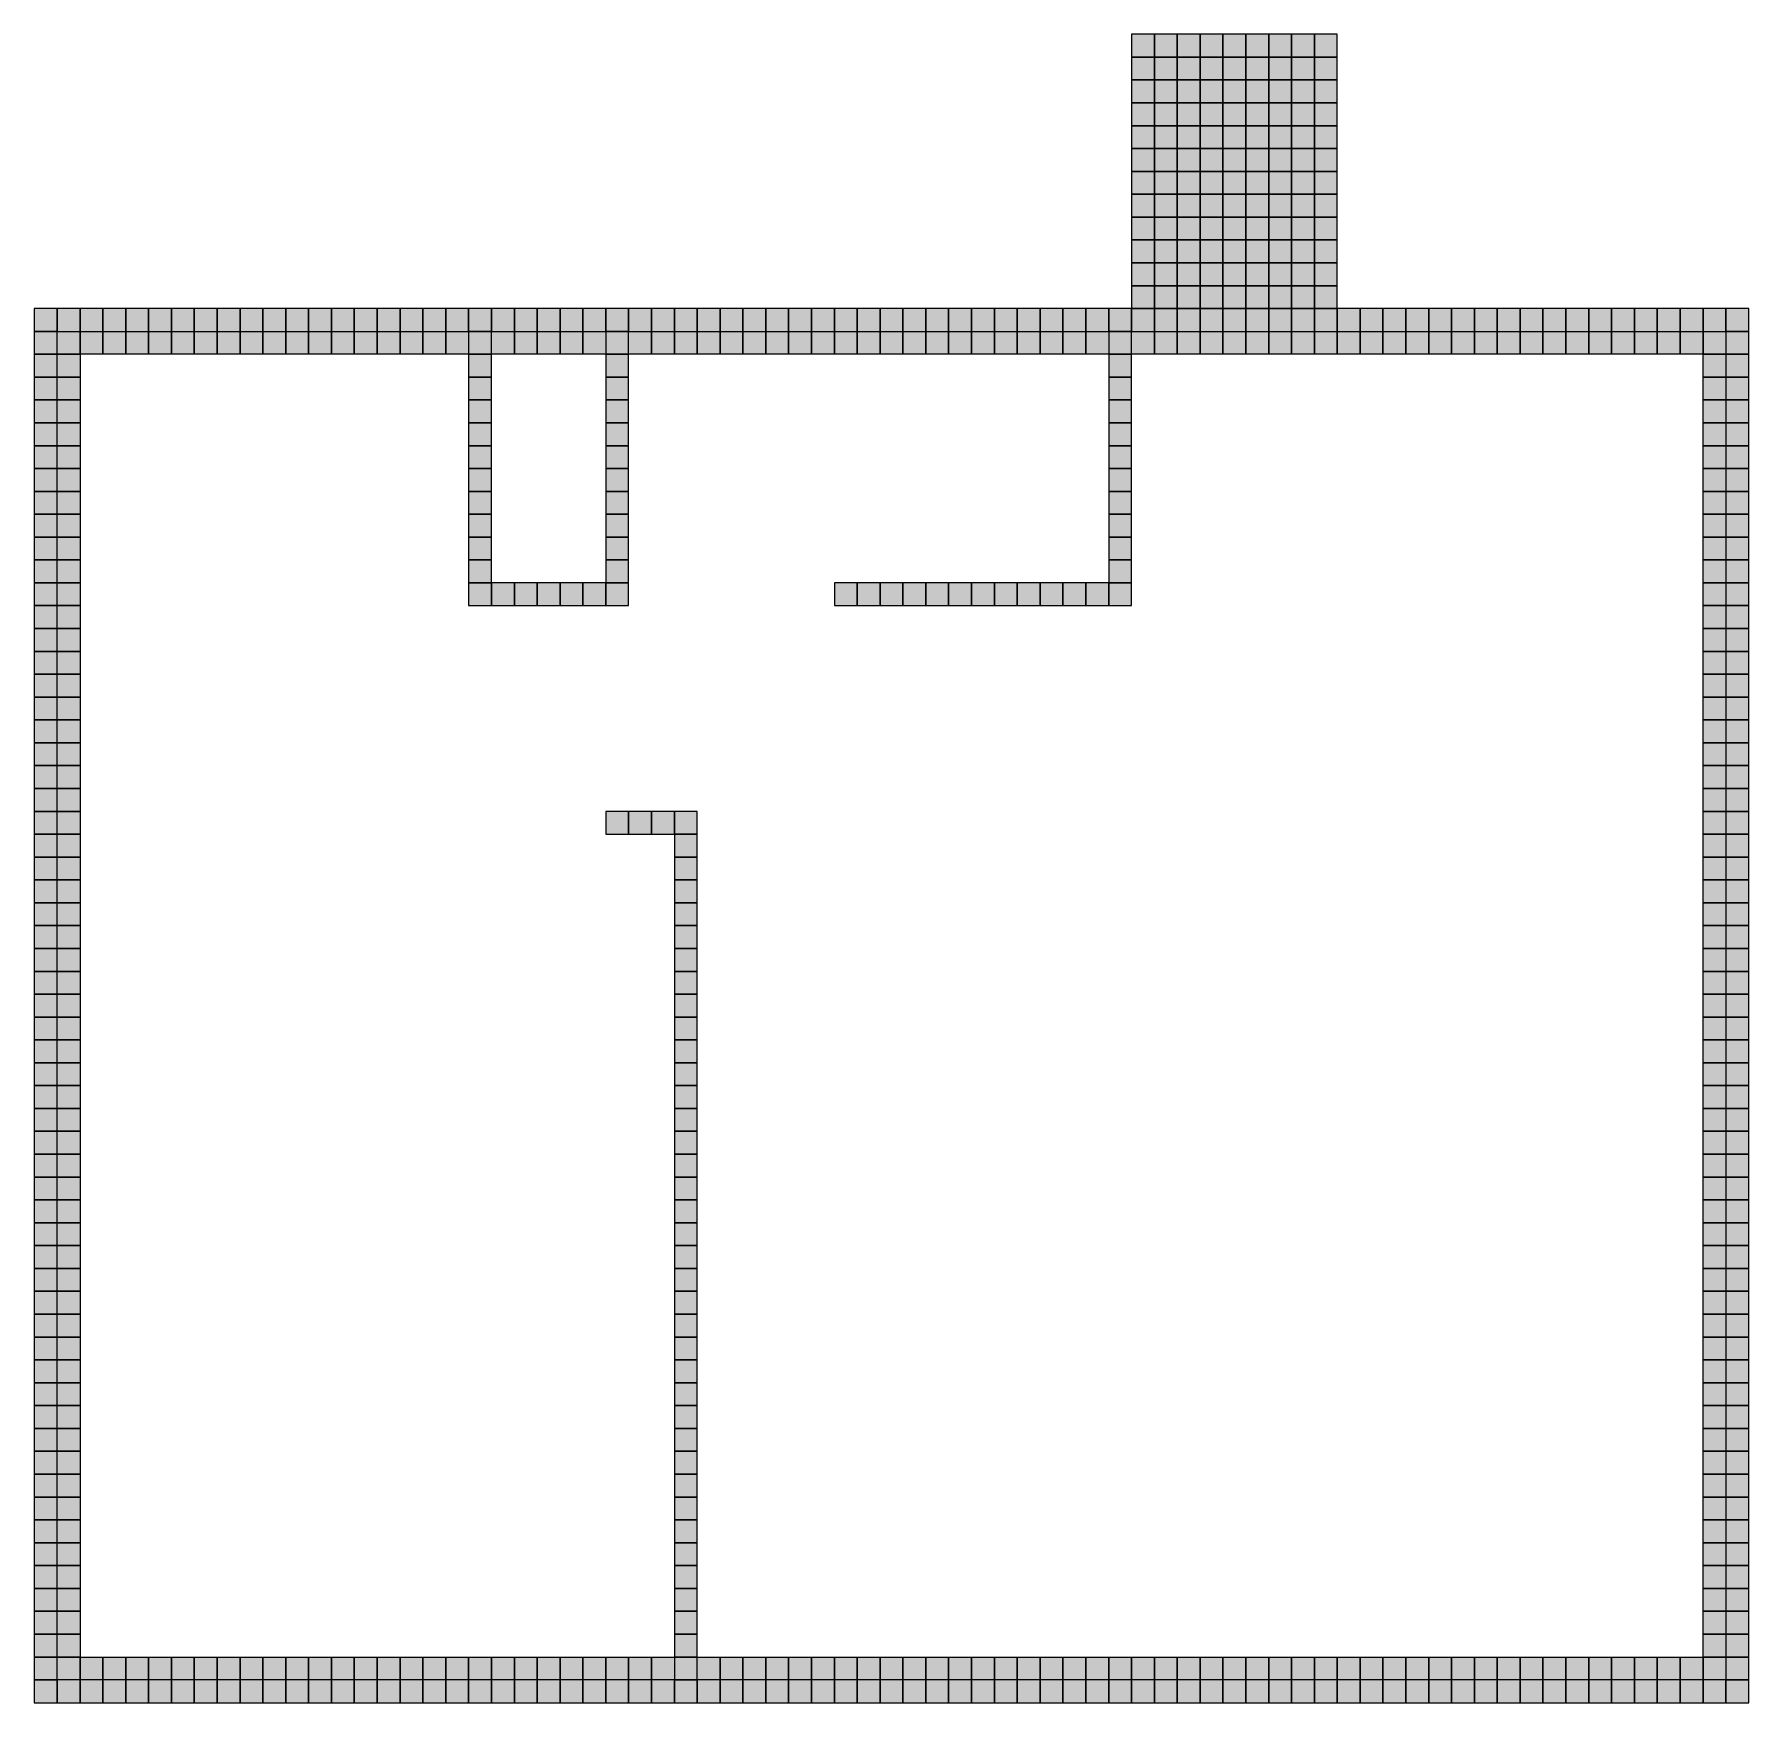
# Model space of a CAD drawing. Header units: inches. Extents: x -0.08 to 7.42, y 0.12 to 7.42.
import ezdxf

# ---------------------------------------------------------------- set-up
doc = ezdxf.new("R2010")
doc.units = ezdxf.units.IN
doc.header["$MEASUREMENT"] = 0
doc.layers.add('GRILLA PIXEL', color=7, linetype='Continuous')

# ---------------------------------------------------------------- blocks, each defined once
blk = doc.blocks.new('0-255-255-31-Muro alto')
at = {"layer": 'GRILLA PIXEL', "true_color": 0xffff1f}
h = blk.add_hatch(color=2, dxfattribs=at)
h.dxf.hatch_style = 1
h.paths.add_polyline_path([(0, 0), (-0.1, 0), (-0.1, -0.1), (0, -0.1)])
blk.add_lwpolyline([(-0.1, 0), (-0.1, -0.1), (0, -0.1), (0, 0)], close=True)
blk = doc.blocks.new('0-255-0-0-Muro dormitorio principal')
h = blk.add_hatch(color=1)
h.dxf.hatch_style = 1
h.paths.add_polyline_path([(0, 0), (-0.1, 0), (-0.1, -0.1), (0, -0.1)])
blk.add_lwpolyline([(-0.1, 0), (-0.1, -0.1), (0, -0.1), (0, 0)], close=True)
blk = doc.blocks.new('0-203-204-205-Ventana principal')
at = {"layer": 'GRILLA PIXEL', "true_color": 0xcbcccd}
h = blk.add_hatch(color=254, dxfattribs=at)
h.dxf.hatch_style = 1
h.paths.add_polyline_path([(0, 0), (-0.1, 0), (-0.1, -0.1), (0, -0.1)])
blk.add_lwpolyline([(-0.1, 0), (-0.1, -0.1), (0, -0.1), (0, 0)], close=True)
blk = doc.blocks.new('0-5-68-255-Muro inicio conexion')
at = {"layer": 'GRILLA PIXEL', "true_color": 0x0544ff}
h = blk.add_hatch(color=160, dxfattribs=at)
h.dxf.hatch_style = 1
h.paths.add_polyline_path([(0, 0), (-0.1, 0), (-0.1, -0.1), (0, -0.1)])
blk.add_lwpolyline([(-0.1, 0), (-0.1, -0.1), (0, -0.1), (0, 0)], close=True)
blk = doc.blocks.new('0-63-149-253-Muro fichas extremo')
at = {"layer": 'GRILLA PIXEL', "true_color": 0x3f95fd}
h = blk.add_hatch(color=153, dxfattribs=at)
h.dxf.hatch_style = 1
h.paths.add_polyline_path([(0, 0), (-0.1, 0), (-0.1, -0.1), (0, -0.1)])
blk.add_lwpolyline([(-0.1, 0), (-0.1, -0.1), (0, -0.1), (0, 0)], close=True)
blk = doc.blocks.new('1-125-217-63-auxiliar  ingresos')
at = {"layer": 'GRILLA PIXEL', "true_color": 0x7dd93f}
h = blk.add_hatch(color=83, dxfattribs=at)
h.dxf.hatch_style = 1
h.paths.add_polyline_path([(0, 0), (-0.1, 0), (-0.1, -0.1), (0, -0.1)])
blk.add_lwpolyline([(-0.1, 0), (-0.1, -0.1), (0, -0.1), (0, 0)], close=True)
blk = doc.blocks.new('0-255-31-255-Puerta ingreso')
at = {"layer": 'GRILLA PIXEL', "true_color": 0xff1fff}
h = blk.add_hatch(color=6, dxfattribs=at)
h.dxf.hatch_style = 1
h.paths.add_polyline_path([(0, 0), (-0.1, 0), (-0.1, -0.1), (0, -0.1)])
blk.add_lwpolyline([(-0.1, 0), (-0.1, -0.1), (0, -0.1), (0, 0)], close=True)
blk = doc.blocks.new('0-41-168-149-Muro sanitario')
at = {"layer": 'GRILLA PIXEL', "true_color": 0x29a895}
h = blk.add_hatch(color=135, dxfattribs=at)
h.dxf.hatch_style = 1
h.paths.add_polyline_path([(0, 0), (-0.1, 0), (-0.1, -0.1), (0, -0.1)])
blk.add_lwpolyline([(-0.1, 0), (-0.1, -0.1), (0, -0.1), (0, 0)], close=True)
blk = doc.blocks.new('0-0-28-112-Muro auxiliar fichas esquinas')
at = {"layer": 'GRILLA PIXEL', "true_color": 0x001c70}
h = blk.add_hatch(color=166, dxfattribs=at)
h.dxf.hatch_style = 1
h.paths.add_polyline_path([(0, 0), (-0.1, 0), (-0.1, -0.1), (0, -0.1)])
blk.add_lwpolyline([(-0.1, 0), (-0.1, -0.1), (0, -0.1), (0, 0)], close=True)
blk = doc.blocks.new('1-99-100-102-auxiliar lado interno')
at = {"lineweight": 70, "true_color": 0x636466}
h = blk.add_hatch(color=251, dxfattribs=at)
h.dxf.hatch_style = 1
h.paths.add_polyline_path([(-0.1, -0.1), (-0.1, 0), (0, 0), (0, -0.1)])
blk.add_lwpolyline([(0, 0), (0, -0.1), (-0.1, -0.1), (-0.1, 0)], close=True)
blk = doc.blocks.new('pixel extremo ventana')
h = blk.add_hatch(color=136)
h.dxf.hatch_style = 1
h.paths.add_polyline_path([(0, 0), (-0.1, 0), (-0.1, -0.1), (0, -0.1)])
blk.add_lwpolyline([(-0.1, 0), (-0.1, -0.1), (0, -0.1), (0, 0)], close=True)

msp = doc.modelspace()

# ---------------------------------------------------------------- block references
for name, p in [('1-125-217-63-auxiliar  ingresos', (4.8189, 7.4216)), ('1-125-217-63-auxiliar  ingresos', (4.9189, 7.4216)), ('1-125-217-63-auxiliar  ingresos', (5.0189, 7.4216)), ('1-125-217-63-auxiliar  ingresos', (5.1189, 7.4216)), ('1-125-217-63-auxiliar  ingresos', (5.2189, 7.4216)), ('1-125-217-63-auxiliar  ingresos', (5.3189, 7.4216)), ('1-125-217-63-auxiliar  ingresos', (5.4189, 7.4216)), ('1-125-217-63-auxiliar  ingresos', (5.5189, 7.4216)), ('1-125-217-63-auxiliar  ingresos', (5.6189, 7.4216)), ('1-125-217-63-auxiliar  ingresos', (4.8189, 7.3216)), ('1-125-217-63-auxiliar  ingresos', (4.9189, 7.3216)), ('1-125-217-63-auxiliar  ingresos', (5.0189, 7.3216)), ('1-125-217-63-auxiliar  ingresos', (5.1189, 7.3216)), ('1-125-217-63-auxiliar  ingresos', (5.2189, 7.3216)), ('1-125-217-63-auxiliar  ingresos', (5.3189, 7.3216)), ('1-125-217-63-auxiliar  ingresos', (5.4189, 7.3216)), ('1-125-217-63-auxiliar  ingresos', (5.5189, 7.3216)), ('1-125-217-63-auxiliar  ingresos', (5.6189, 7.3216)), ('1-125-217-63-auxiliar  ingresos', (4.8189, 7.2216)), ('1-125-217-63-auxiliar  ingresos', (4.9189, 7.2216)), ('1-125-217-63-auxiliar  ingresos', (5.0189, 7.2216)), ('1-125-217-63-auxiliar  ingresos', (5.1189, 7.2216)), ('1-125-217-63-auxiliar  ingresos', (5.2189, 7.2216)), ('1-125-217-63-auxiliar  ingresos', (5.3189, 7.2216)), ('1-125-217-63-auxiliar  ingresos', (5.4189, 7.2216)), ('1-125-217-63-auxiliar  ingresos', (5.5189, 7.2216)), ('1-125-217-63-auxiliar  ingresos', (5.6189, 7.2216)), ('1-125-217-63-auxiliar  ingresos', (4.8189, 7.1216)), ('1-125-217-63-auxiliar  ingresos', (4.9189, 7.1216)), ('1-125-217-63-auxiliar  ingresos', (5.0189, 7.1216)), ('1-125-217-63-auxiliar  ingresos', (5.1189, 7.1216)), ('1-125-217-63-auxiliar  ingresos', (5.2189, 7.1216)), ('1-125-217-63-auxiliar  ingresos', (5.3189, 7.1216)), ('1-125-217-63-auxiliar  ingresos', (5.4189, 7.1216)), ('1-125-217-63-auxiliar  ingresos', (5.5189, 7.1216)), ('1-125-217-63-auxiliar  ingresos', (5.6189, 7.1216)), ('1-125-217-63-auxiliar  ingresos', (4.8189, 7.0216)), ('1-125-217-63-auxiliar  ingresos', (4.9189, 7.0216)), ('1-125-217-63-auxiliar  ingresos', (5.0189, 7.0216)), ('1-125-217-63-auxiliar  ingresos', (5.1189, 7.0216)), ('1-125-217-63-auxiliar  ingresos', (5.2189, 7.0216)), ('1-125-217-63-auxiliar  ingresos', (5.3189, 7.0216)), ('1-125-217-63-auxiliar  ingresos', (5.4189, 7.0216)), ('1-125-217-63-auxiliar  ingresos', (5.5189, 7.0216)), ('1-125-217-63-auxiliar  ingresos', (5.6189, 7.0216)), ('1-125-217-63-auxiliar  ingresos', (4.8189, 6.9216)), ('1-125-217-63-auxiliar  ingresos', (4.9189, 6.9216)), ('1-125-217-63-auxiliar  ingresos', (5.0189, 6.9216)), ('1-125-217-63-auxiliar  ingresos', (5.1189, 6.9216)), ('1-125-217-63-auxiliar  ingresos', (5.2189, 6.9216)), ('1-125-217-63-auxiliar  ingresos', (5.3189, 6.9216)), ('1-125-217-63-auxiliar  ingresos', (5.4189, 6.9216)), ('1-125-217-63-auxiliar  ingresos', (5.5189, 6.9216)), ('1-125-217-63-auxiliar  ingresos', (5.6189, 6.9216)), ('1-125-217-63-auxiliar  ingresos', (4.8189, 6.8216)), ('1-125-217-63-auxiliar  ingresos', (4.9189, 6.8216)), ('1-125-217-63-auxiliar  ingresos', (5.0189, 6.8216)), ('1-125-217-63-auxiliar  ingresos', (5.1189, 6.8216)), ('1-125-217-63-auxiliar  ingresos', (5.2189, 6.8216)), ('1-125-217-63-auxiliar  ingresos', (5.3189, 6.8216)), ('1-125-217-63-auxiliar  ingresos', (5.4189, 6.8216)), ('1-125-217-63-auxiliar  ingresos', (5.5189, 6.8216)), ('1-125-217-63-auxiliar  ingresos', (5.6189, 6.8216)), ('1-125-217-63-auxiliar  ingresos', (4.8189, 6.7216)), ('1-125-217-63-auxiliar  ingresos', (4.9189, 6.7216)), ('1-125-217-63-auxiliar  ingresos', (5.0189, 6.7216)), ('1-125-217-63-auxiliar  ingresos', (5.1189, 6.7216)), ('1-125-217-63-auxiliar  ingresos', (5.2189, 6.7216)), ('1-125-217-63-auxiliar  ingresos', (5.3189, 6.7216)), ('1-125-217-63-auxiliar  ingresos', (5.4189, 6.7216)), ('1-125-217-63-auxiliar  ingresos', (5.5189, 6.7216)), ('1-125-217-63-auxiliar  ingresos', (5.6189, 6.7216)), ('1-125-217-63-auxiliar  ingresos', (4.8189, 6.6216)), ('1-125-217-63-auxiliar  ingresos', (4.9189, 6.6216)), ('1-125-217-63-auxiliar  ingresos', (5.0189, 6.6216)), ('1-125-217-63-auxiliar  ingresos', (5.1189, 6.6216)), ('1-125-217-63-auxiliar  ingresos', (5.2189, 6.6216)), ('1-125-217-63-auxiliar  ingresos', (5.3189, 6.6216)), ('1-125-217-63-auxiliar  ingresos', (5.4189, 6.6216)), ('1-125-217-63-auxiliar  ingresos', (5.5189, 6.6216)), ('1-125-217-63-auxiliar  ingresos', (5.6189, 6.6216)), ('1-125-217-63-auxiliar  ingresos', (4.8189, 6.5216)), ('1-125-217-63-auxiliar  ingresos', (4.9189, 6.5216)), ('1-125-217-63-auxiliar  ingresos', (5.0189, 6.5216)), ('1-125-217-63-auxiliar  ingresos', (5.1189, 6.5216)), ('1-125-217-63-auxiliar  ingresos', (5.2189, 6.5216)), ('1-125-217-63-auxiliar  ingresos', (5.3189, 6.5216)), ('1-125-217-63-auxiliar  ingresos', (5.4189, 6.5216)), ('1-125-217-63-auxiliar  ingresos', (5.5189, 6.5216)), ('1-125-217-63-auxiliar  ingresos', (5.6189, 6.5216)), ('1-125-217-63-auxiliar  ingresos', (4.8189, 6.4216)), ('1-125-217-63-auxiliar  ingresos', (4.9189, 6.4216)), ('1-125-217-63-auxiliar  ingresos', (5.0189, 6.4216)), ('1-125-217-63-auxiliar  ingresos', (5.1189, 6.4216)), ('1-125-217-63-auxiliar  ingresos', (5.2189, 6.4216)), ('1-125-217-63-auxiliar  ingresos', (5.3189, 6.4216)), ('1-125-217-63-auxiliar  ingresos', (5.4189, 6.4216)), ('1-125-217-63-auxiliar  ingresos', (5.5189, 6.4216)), ('1-125-217-63-auxiliar  ingresos', (5.6189, 6.4216)), ('1-125-217-63-auxiliar  ingresos', (4.8189, 6.3216)), ('1-125-217-63-auxiliar  ingresos', (4.9189, 6.3216)), ('1-125-217-63-auxiliar  ingresos', (5.0189, 6.3216)), ('1-125-217-63-auxiliar  ingresos', (5.1189, 6.3216)), ('1-125-217-63-auxiliar  ingresos', (5.2189, 6.3216)), ('1-125-217-63-auxiliar  ingresos', (5.3189, 6.3216)), ('1-125-217-63-auxiliar  ingresos', (5.4189, 6.3216)), ('1-125-217-63-auxiliar  ingresos', (5.5189, 6.3216)), ('1-125-217-63-auxiliar  ingresos', (5.6189, 6.3216)), ('0-5-68-255-Muro inicio conexion', (0.0189, 6.2216)), ('0-255-255-31-Muro alto', (0.1189, 6.2216)), ('0-255-255-31-Muro alto', (0.2189, 6.2216)), ('0-255-255-31-Muro alto', (0.3189, 6.2216)), ('0-255-255-31-Muro alto', (0.4189, 6.2216)), ('0-255-255-31-Muro alto', (0.5189, 6.2216)), ('0-255-255-31-Muro alto', (0.6189, 6.2216)), ('0-255-255-31-Muro alto', (0.7189, 6.2216)), ('0-255-255-31-Muro alto', (0.8189, 6.2216)), ('0-255-255-31-Muro alto', (0.9189, 6.2216)), ('0-255-255-31-Muro alto', (1.0189, 6.2216)), ('0-255-255-31-Muro alto', (1.1189, 6.2216)), ('0-255-255-31-Muro alto', (1.2189, 6.2216)), ('0-255-255-31-Muro alto', (1.3189, 6.2216)), ('0-255-255-31-Muro alto', (1.4189, 6.2216)), ('0-255-255-31-Muro alto', (1.5189, 6.2216)), ('0-255-255-31-Muro alto', (1.6189, 6.2216)), ('0-255-255-31-Muro alto', (1.7189, 6.2216)), ('0-255-255-31-Muro alto', (1.8189, 6.2216)), ('0-255-255-31-Muro alto', (1.9189, 6.2216)), ('0-255-255-31-Muro alto', (2.0189, 6.2216)), ('0-255-255-31-Muro alto', (2.1189, 6.2216)), ('0-255-255-31-Muro alto', (2.2189, 6.2216)), ('0-255-255-31-Muro alto', (2.3189, 6.2216)), ('0-255-255-31-Muro alto', (2.4189, 6.2216)), ('0-255-255-31-Muro alto', (2.5189, 6.2216)), ('0-255-255-31-Muro alto', (2.6189, 6.2216)), ('0-255-255-31-Muro alto', (2.7189, 6.2216)), ('0-255-255-31-Muro alto', (2.8189, 6.2216)), ('0-255-255-31-Muro alto', (2.9189, 6.2216)), ('0-255-255-31-Muro alto', (3.0189, 6.2216)), ('0-255-255-31-Muro alto', (3.1189, 6.2216)), ('0-255-255-31-Muro alto', (3.2189, 6.2216)), ('0-255-255-31-Muro alto', (3.3189, 6.2216)), ('0-255-255-31-Muro alto', (3.4189, 6.2216)), ('0-255-255-31-Muro alto', (3.5189, 6.2216)), ('0-255-255-31-Muro alto', (3.6189, 6.2216)), ('0-255-255-31-Muro alto', (3.7189, 6.2216)), ('0-255-255-31-Muro alto', (3.8189, 6.2216)), ('0-255-255-31-Muro alto', (3.9189, 6.2216)), ('0-255-255-31-Muro alto', (4.0189, 6.2216)), ('0-255-255-31-Muro alto', (4.1189, 6.2216)), ('0-255-255-31-Muro alto', (4.2189, 6.2216)), ('0-255-255-31-Muro alto', (4.3189, 6.2216)), ('0-255-255-31-Muro alto', (4.4189, 6.2216)), ('0-255-255-31-Muro alto', (4.5189, 6.2216)), ('0-255-255-31-Muro alto', (4.6189, 6.2216)), ('0-255-255-31-Muro alto', (4.7189, 6.2216)), ('0-255-31-255-Puerta ingreso', (4.8189, 6.2216)), ('0-255-31-255-Puerta ingreso', (4.9189, 6.2216)), ('0-255-31-255-Puerta ingreso', (5.0189, 6.2216)), ('0-255-31-255-Puerta ingreso', (5.1189, 6.2216)), ('0-255-31-255-Puerta ingreso', (5.2189, 6.2216)), ('0-255-31-255-Puerta ingreso', (5.3189, 6.2216)), ('0-255-31-255-Puerta ingreso', (5.4189, 6.2216)), ('0-255-31-255-Puerta ingreso', (5.5189, 6.2216)), ('0-255-31-255-Puerta ingreso', (5.6189, 6.2216)), ('0-255-255-31-Muro alto', (5.7189, 6.2216)), ('0-41-168-149-Muro sanitario', (5.8189, 6.2216)), ('0-41-168-149-Muro sanitario', (5.9189, 6.2216)), ('0-41-168-149-Muro sanitario', (6.0189, 6.2216)), ('0-41-168-149-Muro sanitario', (6.1189, 6.2216)), ('0-41-168-149-Muro sanitario', (6.2189, 6.2216)), ('0-41-168-149-Muro sanitario', (6.3189, 6.2216)), ('0-41-168-149-Muro sanitario', (6.4189, 6.2216)), ('0-41-168-149-Muro sanitario', (6.5189, 6.2216)), ('0-41-168-149-Muro sanitario', (6.6189, 6.2216)), ('0-41-168-149-Muro sanitario', (6.7189, 6.2216)), ('0-41-168-149-Muro sanitario', (6.8189, 6.2216)), ('0-41-168-149-Muro sanitario', (6.9189, 6.2216)), ('0-41-168-149-Muro sanitario', (7.0189, 6.2216)), ('0-41-168-149-Muro sanitario', (7.1189, 6.2216)), ('0-41-168-149-Muro sanitario', (7.2189, 6.2216)), ('0-41-168-149-Muro sanitario', (7.3189, 6.2216)), ('0-5-68-255-Muro inicio conexion', (7.4189, 6.2216)), ('0-5-68-255-Muro inicio conexion', (0.0189, 6.1216)), ('1-99-100-102-auxiliar lado interno', (0.1189, 6.1216)), ('1-99-100-102-auxiliar lado interno', (0.2189, 6.1216)), ('1-99-100-102-auxiliar lado interno', (0.3189, 6.1216)), ('1-99-100-102-auxiliar lado interno', (0.4189, 6.1216)), ('1-99-100-102-auxiliar lado interno', (0.5189, 6.1216)), ('1-99-100-102-auxiliar lado interno', (0.6189, 6.1216)), ('1-99-100-102-auxiliar lado interno', (0.7189, 6.1216)), ('1-99-100-102-auxiliar lado interno', (0.8189, 6.1216)), ('1-99-100-102-auxiliar lado interno', (0.9189, 6.1216)), ('1-99-100-102-auxiliar lado interno', (1.0189, 6.1216)), ('1-99-100-102-auxiliar lado interno', (1.1189, 6.1216)), ('1-99-100-102-auxiliar lado interno', (1.2189, 6.1216)), ('1-99-100-102-auxiliar lado interno', (1.3189, 6.1216)), ('1-99-100-102-auxiliar lado interno', (1.4189, 6.1216)), ('1-99-100-102-auxiliar lado interno', (1.5189, 6.1216)), ('1-99-100-102-auxiliar lado interno', (1.6189, 6.1216)), ('1-99-100-102-auxiliar lado interno', (1.7189, 6.1216)), ('1-99-100-102-auxiliar lado interno', (1.8189, 6.1216)), ('0-255-255-31-Muro alto', (1.9189, 6.1216)), ('1-99-100-102-auxiliar lado interno', (2.0189, 6.1216)), ('1-99-100-102-auxiliar lado interno', (2.1189, 6.1216)), ('1-99-100-102-auxiliar lado interno', (2.2189, 6.1216)), ('1-99-100-102-auxiliar lado interno', (2.3189, 6.1216)), ('1-99-100-102-auxiliar lado interno', (2.4189, 6.1216)), ('0-255-255-31-Muro alto', (2.5189, 6.1216)), ('1-99-100-102-auxiliar lado interno', (2.6189, 6.1216)), ('1-99-100-102-auxiliar lado interno', (2.7189, 6.1216)), ('1-99-100-102-auxiliar lado interno', (2.8189, 6.1216)), ('1-99-100-102-auxiliar lado interno', (2.9189, 6.1216)), ('1-99-100-102-auxiliar lado interno', (3.0189, 6.1216)), ('1-99-100-102-auxiliar lado interno', (3.1189, 6.1216)), ('1-99-100-102-auxiliar lado interno', (3.2189, 6.1216)), ('1-99-100-102-auxiliar lado interno', (3.3189, 6.1216)), ('1-99-100-102-auxiliar lado interno', (3.4189, 6.1216)), ('1-99-100-102-auxiliar lado interno', (3.5189, 6.1216)), ('1-99-100-102-auxiliar lado interno', (3.6189, 6.1216)), ('1-99-100-102-auxiliar lado interno', (3.7189, 6.1216)), ('1-99-100-102-auxiliar lado interno', (3.8189, 6.1216)), ('1-99-100-102-auxiliar lado interno', (3.9189, 6.1216)), ('1-99-100-102-auxiliar lado interno', (4.0189, 6.1216)), ('1-99-100-102-auxiliar lado interno', (4.1189, 6.1216)), ('1-99-100-102-auxiliar lado interno', (4.2189, 6.1216)), ('1-99-100-102-auxiliar lado interno', (4.3189, 6.1216)), ('1-99-100-102-auxiliar lado interno', (4.4189, 6.1216)), ('1-99-100-102-auxiliar lado interno', (4.5189, 6.1216)), ('1-99-100-102-auxiliar lado interno', (4.6189, 6.1216)), ('0-255-255-31-Muro alto', (4.7189, 6.1216)), ('1-99-100-102-auxiliar lado interno', (4.8189, 6.1216)), ('1-99-100-102-auxiliar lado interno', (4.9189, 6.1216)), ('1-99-100-102-auxiliar lado interno', (5.0189, 6.1216)), ('1-99-100-102-auxiliar lado interno', (5.1189, 6.1216)), ('1-99-100-102-auxiliar lado interno', (5.2189, 6.1216)), ('1-99-100-102-auxiliar lado interno', (5.3189, 6.1216)), ('1-99-100-102-auxiliar lado interno', (5.4189, 6.1216)), ('1-99-100-102-auxiliar lado interno', (5.5189, 6.1216)), ('1-99-100-102-auxiliar lado interno', (5.6189, 6.1216)), ('1-99-100-102-auxiliar lado interno', (5.7189, 6.1216)), ('1-99-100-102-auxiliar lado interno', (5.8189, 6.1216)), ('1-99-100-102-auxiliar lado interno', (5.9189, 6.1216)), ('1-99-100-102-auxiliar lado interno', (6.0189, 6.1216)), ('1-99-100-102-auxiliar lado interno', (6.1189, 6.1216)), ('1-99-100-102-auxiliar lado interno', (6.2189, 6.1216)), ('1-99-100-102-auxiliar lado interno', (6.3189, 6.1216)), ('1-99-100-102-auxiliar lado interno', (6.4189, 6.1216)), ('1-99-100-102-auxiliar lado interno', (6.5189, 6.1216)), ('1-99-100-102-auxiliar lado interno', (6.6189, 6.1216)), ('1-99-100-102-auxiliar lado interno', (6.7189, 6.1216)), ('1-99-100-102-auxiliar lado interno', (6.8189, 6.1216)), ('1-99-100-102-auxiliar lado interno', (6.9189, 6.1216)), ('1-99-100-102-auxiliar lado interno', (7.0189, 6.1216)), ('1-99-100-102-auxiliar lado interno', (7.1189, 6.1216)), ('1-99-100-102-auxiliar lado interno', (7.2189, 6.1216)), ('1-99-100-102-auxiliar lado interno', (7.3189, 6.1216)), ('0-5-68-255-Muro inicio conexion', (7.4189, 6.1216)), ('0-63-149-253-Muro fichas extremo', (0.0189, 6.0216)), ('1-99-100-102-auxiliar lado interno', (0.1189, 6.0216)), ('0-255-255-31-Muro alto', (1.9189, 6.0216)), ('0-255-255-31-Muro alto', (2.5189, 6.0216)), ('0-255-255-31-Muro alto', (4.7189, 6.0216)), ('1-99-100-102-auxiliar lado interno', (7.3189, 6.0216)), ('0-63-149-253-Muro fichas extremo', (7.4189, 6.0216)), ('0-255-255-31-Muro alto', (0.0189, 5.9216)), ('1-99-100-102-auxiliar lado interno', (0.1189, 5.9216)), ('0-255-255-31-Muro alto', (1.9189, 5.9216)), ('0-255-255-31-Muro alto', (2.5189, 5.9216)), ('0-255-255-31-Muro alto', (4.7189, 5.9216)), ('1-99-100-102-auxiliar lado interno', (7.3189, 5.9216)), ('0-255-255-31-Muro alto', (7.4189, 5.9216)), ('0-255-255-31-Muro alto', (0.0189, 5.8216)), ('1-99-100-102-auxiliar lado interno', (0.1189, 5.8216)), ('0-255-255-31-Muro alto', (1.9189, 5.8216)), ('0-255-255-31-Muro alto', (2.5189, 5.8216)), ('0-255-255-31-Muro alto', (4.7189, 5.8216)), ('1-99-100-102-auxiliar lado interno', (7.3189, 5.8216)), ('0-255-255-31-Muro alto', (7.4189, 5.8216)), ('0-255-255-31-Muro alto', (0.0189, 5.7216)), ('1-99-100-102-auxiliar lado interno', (0.1189, 5.7216)), ('0-255-255-31-Muro alto', (1.9189, 5.7216)), ('0-255-255-31-Muro alto', (2.5189, 5.7216)), ('0-255-255-31-Muro alto', (4.7189, 5.7216)), ('1-99-100-102-auxiliar lado interno', (7.3189, 5.7216)), ('0-255-255-31-Muro alto', (7.4189, 5.7216)), ('0-255-255-31-Muro alto', (0.0189, 5.6216)), ('1-99-100-102-auxiliar lado interno', (0.1189, 5.6216)), ('0-255-255-31-Muro alto', (1.9189, 5.6216)), ('0-255-255-31-Muro alto', (2.5189, 5.6216)), ('0-255-255-31-Muro alto', (4.7189, 5.6216)), ('1-99-100-102-auxiliar lado interno', (7.3189, 5.6216)), ('0-255-255-31-Muro alto', (7.4189, 5.6216)), ('0-255-255-31-Muro alto', (0.0189, 5.5216)), ('1-99-100-102-auxiliar lado interno', (0.1189, 5.5216)), ('0-255-255-31-Muro alto', (1.9189, 5.5216)), ('0-255-255-31-Muro alto', (2.5189, 5.5216)), ('0-255-255-31-Muro alto', (4.7189, 5.5216)), ('1-99-100-102-auxiliar lado interno', (7.3189, 5.5216)), ('0-255-255-31-Muro alto', (7.4189, 5.5216)), ('0-255-255-31-Muro alto', (0.0189, 5.4216)), ('1-99-100-102-auxiliar lado interno', (0.1189, 5.4216)), ('0-255-255-31-Muro alto', (1.9189, 5.4216)), ('0-255-255-31-Muro alto', (2.5189, 5.4216)), ('0-255-255-31-Muro alto', (4.7189, 5.4216)), ('1-99-100-102-auxiliar lado interno', (7.3189, 5.4216)), ('0-255-255-31-Muro alto', (7.4189, 5.4216)), ('0-255-255-31-Muro alto', (0.0189, 5.3216)), ('1-99-100-102-auxiliar lado interno', (0.1189, 5.3216)), ('0-255-255-31-Muro alto', (1.9189, 5.3216)), ('0-255-255-31-Muro alto', (2.5189, 5.3216)), ('0-255-255-31-Muro alto', (4.7189, 5.3216)), ('1-99-100-102-auxiliar lado interno', (7.3189, 5.3216)), ('0-255-255-31-Muro alto', (7.4189, 5.3216)), ('0-255-255-31-Muro alto', (0.0189, 5.2216)), ('1-99-100-102-auxiliar lado interno', (0.1189, 5.2216)), ('0-255-255-31-Muro alto', (1.9189, 5.2216)), ('0-255-255-31-Muro alto', (2.5189, 5.2216)), ('0-255-255-31-Muro alto', (4.7189, 5.2216)), ('1-99-100-102-auxiliar lado interno', (7.3189, 5.2216)), ('0-255-255-31-Muro alto', (7.4189, 5.2216)), ('0-255-255-31-Muro alto', (0.0189, 5.1216)), ('1-99-100-102-auxiliar lado interno', (0.1189, 5.1216)), ('0-255-255-31-Muro alto', (1.9189, 5.1216)), ('0-255-255-31-Muro alto', (2.5189, 5.1216)), ('0-255-255-31-Muro alto', (4.7189, 5.1216)), ('1-99-100-102-auxiliar lado interno', (7.3189, 5.1216)), ('0-255-255-31-Muro alto', (7.4189, 5.1216)), ('0-255-255-31-Muro alto', (0.0189, 5.0216)), ('1-99-100-102-auxiliar lado interno', (0.1189, 5.0216)), ('0-255-255-31-Muro alto', (1.9189, 5.0216)), ('0-255-255-31-Muro alto', (2.0189, 5.0216)), ('0-255-255-31-Muro alto', (2.1189, 5.0216)), ('0-255-255-31-Muro alto', (2.2189, 5.0216)), ('0-255-255-31-Muro alto', (2.3189, 5.0216)), ('0-255-255-31-Muro alto', (2.4189, 5.0216)), ('0-255-255-31-Muro alto', (2.5189, 5.0216)), ('0-255-255-31-Muro alto', (3.5189, 5.0216)), ('0-255-255-31-Muro alto', (3.6189, 5.0216)), ('0-255-255-31-Muro alto', (3.7189, 5.0216)), ('0-255-255-31-Muro alto', (3.8189, 5.0216)), ('0-255-255-31-Muro alto', (3.9189, 5.0216)), ('0-255-255-31-Muro alto', (4.0189, 5.0216)), ('0-255-255-31-Muro alto', (4.1189, 5.0216)), ('0-255-255-31-Muro alto', (4.2189, 5.0216)), ('0-255-255-31-Muro alto', (4.3189, 5.0216)), ('0-255-255-31-Muro alto', (4.4189, 5.0216)), ('0-255-255-31-Muro alto', (4.5189, 5.0216)), ('0-255-255-31-Muro alto', (4.6189, 5.0216)), ('0-255-255-31-Muro alto', (4.7189, 5.0216)), ('1-99-100-102-auxiliar lado interno', (7.3189, 5.0216)), ('0-255-255-31-Muro alto', (7.4189, 5.0216)), ('0-255-0-0-Muro dormitorio principal', (0.0189, 4.9216)), ('1-99-100-102-auxiliar lado interno', (0.1189, 4.9216)), ('1-99-100-102-auxiliar lado interno', (7.3189, 4.9216)), ('0-255-255-31-Muro alto', (7.4189, 4.9216)), ('0-255-0-0-Muro dormitorio principal', (0.0189, 4.8216)), ('1-99-100-102-auxiliar lado interno', (0.1189, 4.8216)), ('1-99-100-102-auxiliar lado interno', (7.3189, 4.8216)), ('0-255-255-31-Muro alto', (7.4189, 4.8216)), ('0-255-0-0-Muro dormitorio principal', (0.0189, 4.7216)), ('1-99-100-102-auxiliar lado interno', (0.1189, 4.7216)), ('1-99-100-102-auxiliar lado interno', (7.3189, 4.7216)), ('0-255-255-31-Muro alto', (7.4189, 4.7216)), ('0-255-0-0-Muro dormitorio principal', (0.0189, 4.6216)), ('1-99-100-102-auxiliar lado interno', (0.1189, 4.6216)), ('1-99-100-102-auxiliar lado interno', (7.3189, 4.6216)), ('0-255-255-31-Muro alto', (7.4189, 4.6216)), ('0-255-0-0-Muro dormitorio principal', (0.0189, 4.5216)), ('1-99-100-102-auxiliar lado interno', (0.1189, 4.5216)), ('1-99-100-102-auxiliar lado interno', (7.3189, 4.5216)), ('0-255-255-31-Muro alto', (7.4189, 4.5216)), ('0-255-0-0-Muro dormitorio principal', (0.0189, 4.4216)), ('1-99-100-102-auxiliar lado interno', (0.1189, 4.4216)), ('1-99-100-102-auxiliar lado interno', (7.3189, 4.4216)), ('0-255-255-31-Muro alto', (7.4189, 4.4216)), ('0-255-0-0-Muro dormitorio principal', (0.0189, 4.3216)), ('1-99-100-102-auxiliar lado interno', (0.1189, 4.3216)), ('1-99-100-102-auxiliar lado interno', (7.3189, 4.3216)), ('0-255-255-31-Muro alto', (7.4189, 4.3216)), ('0-255-0-0-Muro dormitorio principal', (0.0189, 4.2216)), ('1-99-100-102-auxiliar lado interno', (0.1189, 4.2216)), ('1-99-100-102-auxiliar lado interno', (7.3189, 4.2216)), ('0-255-255-31-Muro alto', (7.4189, 4.2216)), ('0-255-0-0-Muro dormitorio principal', (0.0189, 4.1216)), ('1-99-100-102-auxiliar lado interno', (0.1189, 4.1216)), ('1-99-100-102-auxiliar lado interno', (7.3189, 4.1216)), ('0-255-255-31-Muro alto', (7.4189, 4.1216)), ('0-255-0-0-Muro dormitorio principal', (0.0189, 4.0216)), ('1-99-100-102-auxiliar lado interno', (0.1189, 4.0216)), ('0-255-255-31-Muro alto', (2.5189, 4.0216)), ('0-255-255-31-Muro alto', (2.6189, 4.0216)), ('0-255-255-31-Muro alto', (2.7189, 4.0216)), ('0-255-255-31-Muro alto', (2.8189, 4.0216)), ('1-99-100-102-auxiliar lado interno', (7.3189, 4.0216)), ('0-255-255-31-Muro alto', (7.4189, 4.0216)), ('0-255-0-0-Muro dormitorio principal', (0.0189, 3.9216)), ('1-99-100-102-auxiliar lado interno', (0.1189, 3.9216)), ('0-255-255-31-Muro alto', (2.8189, 3.9216)), ('1-99-100-102-auxiliar lado interno', (7.3189, 3.9216)), ('0-255-255-31-Muro alto', (7.4189, 3.9216)), ('0-255-0-0-Muro dormitorio principal', (0.0189, 3.8216)), ('1-99-100-102-auxiliar lado interno', (0.1189, 3.8216)), ('0-255-255-31-Muro alto', (2.8189, 3.8216)), ('1-99-100-102-auxiliar lado interno', (7.3189, 3.8216)), ('0-255-255-31-Muro alto', (7.4189, 3.8216)), ('0-255-0-0-Muro dormitorio principal', (0.0189, 3.7216)), ('1-99-100-102-auxiliar lado interno', (0.1189, 3.7216)), ('0-255-255-31-Muro alto', (2.8189, 3.7216)), ('1-99-100-102-auxiliar lado interno', (7.3189, 3.7216)), ('0-255-255-31-Muro alto', (7.4189, 3.7216)), ('0-255-0-0-Muro dormitorio principal', (0.0189, 3.6216)), ('1-99-100-102-auxiliar lado interno', (0.1189, 3.6216)), ('0-255-255-31-Muro alto', (2.8189, 3.6216)), ('1-99-100-102-auxiliar lado interno', (7.3189, 3.6216)), ('0-255-255-31-Muro alto', (7.4189, 3.6216)), ('0-255-0-0-Muro dormitorio principal', (0.0189, 3.5216)), ('1-99-100-102-auxiliar lado interno', (0.1189, 3.5216)), ('0-255-255-31-Muro alto', (2.8189, 3.5216)), ('1-99-100-102-auxiliar lado interno', (7.3189, 3.5216)), ('0-255-255-31-Muro alto', (7.4189, 3.5216)), ('0-255-0-0-Muro dormitorio principal', (0.0189, 3.4216)), ('1-99-100-102-auxiliar lado interno', (0.1189, 3.4216)), ('0-255-255-31-Muro alto', (2.8189, 3.4216)), ('1-99-100-102-auxiliar lado interno', (7.3189, 3.4216)), ('0-255-255-31-Muro alto', (7.4189, 3.4216)), ('0-255-0-0-Muro dormitorio principal', (0.0189, 3.3216)), ('1-99-100-102-auxiliar lado interno', (0.1189, 3.3216)), ('0-255-255-31-Muro alto', (2.8189, 3.3216)), ('1-99-100-102-auxiliar lado interno', (7.3189, 3.3216)), ('0-255-255-31-Muro alto', (7.4189, 3.3216)), ('0-255-0-0-Muro dormitorio principal', (0.0189, 3.2216)), ('1-99-100-102-auxiliar lado interno', (0.1189, 3.2216)), ('0-255-255-31-Muro alto', (2.8189, 3.2216)), ('1-99-100-102-auxiliar lado interno', (7.3189, 3.2216)), ('0-255-255-31-Muro alto', (7.4189, 3.2216)), ('0-255-0-0-Muro dormitorio principal', (0.0189, 3.1216)), ('1-99-100-102-auxiliar lado interno', (0.1189, 3.1216)), ('0-255-255-31-Muro alto', (2.8189, 3.1216)), ('1-99-100-102-auxiliar lado interno', (7.3189, 3.1216)), ('0-255-255-31-Muro alto', (7.4189, 3.1216)), ('0-255-0-0-Muro dormitorio principal', (0.0189, 3.0216)), ('1-99-100-102-auxiliar lado interno', (0.1189, 3.0216)), ('0-255-255-31-Muro alto', (2.8189, 3.0216)), ('1-99-100-102-auxiliar lado interno', (7.3189, 3.0216)), ('0-255-255-31-Muro alto', (7.4189, 3.0216)), ('0-255-0-0-Muro dormitorio principal', (0.0189, 2.9216)), ('1-99-100-102-auxiliar lado interno', (0.1189, 2.9216)), ('0-255-255-31-Muro alto', (2.8189, 2.9216)), ('1-99-100-102-auxiliar lado interno', (7.3189, 2.9216)), ('0-255-255-31-Muro alto', (7.4189, 2.9216)), ('0-255-0-0-Muro dormitorio principal', (0.0189, 2.8216)), ('1-99-100-102-auxiliar lado interno', (0.1189, 2.8216)), ('0-255-255-31-Muro alto', (2.8189, 2.8216)), ('1-99-100-102-auxiliar lado interno', (7.3189, 2.8216)), ('0-255-255-31-Muro alto', (7.4189, 2.8216)), ('0-255-0-0-Muro dormitorio principal', (0.0189, 2.7216)), ('1-99-100-102-auxiliar lado interno', (0.1189, 2.7216)), ('0-255-255-31-Muro alto', (2.8189, 2.7216)), ('1-99-100-102-auxiliar lado interno', (7.3189, 2.7216)), ('0-255-255-31-Muro alto', (7.4189, 2.7216)), ('0-255-0-0-Muro dormitorio principal', (0.0189, 2.6216)), ('1-99-100-102-auxiliar lado interno', (0.1189, 2.6216)), ('0-255-255-31-Muro alto', (2.8189, 2.6216)), ('1-99-100-102-auxiliar lado interno', (7.3189, 2.6216)), ('0-255-255-31-Muro alto', (7.4189, 2.6216)), ('0-255-0-0-Muro dormitorio principal', (0.0189, 2.5216)), ('1-99-100-102-auxiliar lado interno', (0.1189, 2.5216)), ('0-255-255-31-Muro alto', (2.8189, 2.5216)), ('1-99-100-102-auxiliar lado interno', (7.3189, 2.5216)), ('0-255-255-31-Muro alto', (7.4189, 2.5216)), ('0-255-0-0-Muro dormitorio principal', (0.0189, 2.4216)), ('1-99-100-102-auxiliar lado interno', (0.1189, 2.4216)), ('0-255-255-31-Muro alto', (2.8189, 2.4216)), ('1-99-100-102-auxiliar lado interno', (7.3189, 2.4216)), ('0-255-255-31-Muro alto', (7.4189, 2.4216)), ('0-255-0-0-Muro dormitorio principal', (0.0189, 2.3216)), ('1-99-100-102-auxiliar lado interno', (0.1189, 2.3216)), ('0-255-255-31-Muro alto', (2.8189, 2.3216)), ('1-99-100-102-auxiliar lado interno', (7.3189, 2.3216)), ('0-255-255-31-Muro alto', (7.4189, 2.3216)), ('0-255-0-0-Muro dormitorio principal', (0.0189, 2.2216)), ('1-99-100-102-auxiliar lado interno', (0.1189, 2.2216)), ('0-255-255-31-Muro alto', (2.8189, 2.2216)), ('1-99-100-102-auxiliar lado interno', (7.3189, 2.2216)), ('0-255-255-31-Muro alto', (7.4189, 2.2216)), ('0-255-0-0-Muro dormitorio principal', (0.0189, 2.1216)), ('1-99-100-102-auxiliar lado interno', (0.1189, 2.1216)), ('0-255-255-31-Muro alto', (2.8189, 2.1216)), ('1-99-100-102-auxiliar lado interno', (7.3189, 2.1216)), ('0-255-255-31-Muro alto', (7.4189, 2.1216)), ('0-255-0-0-Muro dormitorio principal', (0.0189, 2.0216)), ('1-99-100-102-auxiliar lado interno', (0.1189, 2.0216)), ('0-255-255-31-Muro alto', (2.8189, 2.0216)), ('1-99-100-102-auxiliar lado interno', (7.3189, 2.0216)), ('0-255-255-31-Muro alto', (7.4189, 2.0216)), ('0-255-0-0-Muro dormitorio principal', (0.0189, 1.9216)), ('1-99-100-102-auxiliar lado interno', (0.1189, 1.9216)), ('0-255-255-31-Muro alto', (2.8189, 1.9216)), ('1-99-100-102-auxiliar lado interno', (7.3189, 1.9216)), ('0-255-255-31-Muro alto', (7.4189, 1.9216)), ('0-255-0-0-Muro dormitorio principal', (0.0189, 1.8216)), ('1-99-100-102-auxiliar lado interno', (0.1189, 1.8216)), ('0-255-255-31-Muro alto', (2.8189, 1.8216)), ('1-99-100-102-auxiliar lado interno', (7.3189, 1.8216)), ('0-255-255-31-Muro alto', (7.4189, 1.8216)), ('0-255-0-0-Muro dormitorio principal', (0.0189, 1.7216)), ('1-99-100-102-auxiliar lado interno', (0.1189, 1.7216)), ('0-255-255-31-Muro alto', (2.8189, 1.7216)), ('1-99-100-102-auxiliar lado interno', (7.3189, 1.7216)), ('0-255-255-31-Muro alto', (7.4189, 1.7216)), ('0-255-0-0-Muro dormitorio principal', (0.0189, 1.6216)), ('1-99-100-102-auxiliar lado interno', (0.1189, 1.6216)), ('0-255-255-31-Muro alto', (2.8189, 1.6216)), ('1-99-100-102-auxiliar lado interno', (7.3189, 1.6216)), ('0-255-255-31-Muro alto', (7.4189, 1.6216)), ('0-255-0-0-Muro dormitorio principal', (0.0189, 1.5216)), ('1-99-100-102-auxiliar lado interno', (0.1189, 1.5216)), ('0-255-255-31-Muro alto', (2.8189, 1.5216)), ('1-99-100-102-auxiliar lado interno', (7.3189, 1.5216)), ('0-255-255-31-Muro alto', (7.4189, 1.5216)), ('0-255-0-0-Muro dormitorio principal', (0.0189, 1.4216)), ('1-99-100-102-auxiliar lado interno', (0.1189, 1.4216)), ('0-255-255-31-Muro alto', (2.8189, 1.4216)), ('1-99-100-102-auxiliar lado interno', (7.3189, 1.4216)), ('0-255-255-31-Muro alto', (7.4189, 1.4216)), ('0-255-0-0-Muro dormitorio principal', (0.0189, 1.3216)), ('1-99-100-102-auxiliar lado interno', (0.1189, 1.3216)), ('0-255-255-31-Muro alto', (2.8189, 1.3216)), ('1-99-100-102-auxiliar lado interno', (7.3189, 1.3216)), ('0-255-255-31-Muro alto', (7.4189, 1.3216)), ('0-255-0-0-Muro dormitorio principal', (0.0189, 1.2216)), ('1-99-100-102-auxiliar lado interno', (0.1189, 1.2216)), ('0-255-255-31-Muro alto', (2.8189, 1.2216)), ('1-99-100-102-auxiliar lado interno', (7.3189, 1.2216)), ('0-255-255-31-Muro alto', (7.4189, 1.2216)), ('0-255-0-0-Muro dormitorio principal', (0.0189, 1.1216)), ('1-99-100-102-auxiliar lado interno', (0.1189, 1.1216)), ('0-255-255-31-Muro alto', (2.8189, 1.1216)), ('1-99-100-102-auxiliar lado interno', (7.3189, 1.1216)), ('0-255-255-31-Muro alto', (7.4189, 1.1216)), ('0-255-0-0-Muro dormitorio principal', (0.0189, 1.0216)), ('1-99-100-102-auxiliar lado interno', (0.1189, 1.0216)), ('0-255-255-31-Muro alto', (2.8189, 1.0216)), ('1-99-100-102-auxiliar lado interno', (7.3189, 1.0216)), ('0-255-255-31-Muro alto', (7.4189, 1.0216)), ('0-255-0-0-Muro dormitorio principal', (0.0189, 0.9216)), ('1-99-100-102-auxiliar lado interno', (0.1189, 0.9216)), ('0-255-255-31-Muro alto', (2.8189, 0.9216)), ('1-99-100-102-auxiliar lado interno', (7.3189, 0.9216)), ('0-255-255-31-Muro alto', (7.4189, 0.9216)), ('0-255-0-0-Muro dormitorio principal', (0.0189, 0.8216)), ('1-99-100-102-auxiliar lado interno', (0.1189, 0.8216)), ('0-255-255-31-Muro alto', (2.8189, 0.8216)), ('1-99-100-102-auxiliar lado interno', (7.3189, 0.8216)), ('0-255-255-31-Muro alto', (7.4189, 0.8216)), ('0-255-0-0-Muro dormitorio principal', (0.0189, 0.7216)), ('1-99-100-102-auxiliar lado interno', (0.1189, 0.7216)), ('0-255-255-31-Muro alto', (2.8189, 0.7216)), ('1-99-100-102-auxiliar lado interno', (7.3189, 0.7216)), ('0-255-255-31-Muro alto', (7.4189, 0.7216)), ('0-255-0-0-Muro dormitorio principal', (0.0189, 0.6216)), ('1-99-100-102-auxiliar lado interno', (0.1189, 0.6216)), ('0-255-255-31-Muro alto', (2.8189, 0.6216)), ('1-99-100-102-auxiliar lado interno', (7.3189, 0.6216)), ('0-255-255-31-Muro alto', (7.4189, 0.6216)), ('0-255-0-0-Muro dormitorio principal', (0.0189, 0.5216)), ('1-99-100-102-auxiliar lado interno', (0.1189, 0.5216)), ('0-255-255-31-Muro alto', (2.8189, 0.5216)), ('1-99-100-102-auxiliar lado interno', (7.3189, 0.5216)), ('0-255-255-31-Muro alto', (7.4189, 0.5216)), ('0-255-0-0-Muro dormitorio principal', (0.0189, 0.4216)), ('1-99-100-102-auxiliar lado interno', (0.1189, 0.4216)), ('0-255-255-31-Muro alto', (2.8189, 0.4216)), ('1-99-100-102-auxiliar lado interno', (7.3189, 0.4216)), ('0-255-255-31-Muro alto', (7.4189, 0.4216)), ('0-0-28-112-Muro auxiliar fichas esquinas', (0.0189, 0.3216)), ('1-99-100-102-auxiliar lado interno', (0.1189, 0.3216)), ('1-99-100-102-auxiliar lado interno', (0.2189, 0.3216)), ('1-99-100-102-auxiliar lado interno', (0.3189, 0.3216)), ('1-99-100-102-auxiliar lado interno', (0.4189, 0.3216)), ('1-99-100-102-auxiliar lado interno', (0.5189, 0.3216)), ('1-99-100-102-auxiliar lado interno', (0.6189, 0.3216)), ('1-99-100-102-auxiliar lado interno', (0.7189, 0.3216)), ('1-99-100-102-auxiliar lado interno', (0.8189, 0.3216)), ('1-99-100-102-auxiliar lado interno', (0.9189, 0.3216)), ('1-99-100-102-auxiliar lado interno', (1.0189, 0.3216)), ('1-99-100-102-auxiliar lado interno', (1.1189, 0.3216)), ('1-99-100-102-auxiliar lado interno', (1.2189, 0.3216)), ('1-99-100-102-auxiliar lado interno', (1.3189, 0.3216)), ('1-99-100-102-auxiliar lado interno', (1.4189, 0.3216)), ('1-99-100-102-auxiliar lado interno', (1.5189, 0.3216)), ('1-99-100-102-auxiliar lado interno', (1.6189, 0.3216)), ('1-99-100-102-auxiliar lado interno', (1.7189, 0.3216)), ('1-99-100-102-auxiliar lado interno', (1.8189, 0.3216)), ('1-99-100-102-auxiliar lado interno', (1.9189, 0.3216)), ('1-99-100-102-auxiliar lado interno', (2.0189, 0.3216)), ('1-99-100-102-auxiliar lado interno', (2.1189, 0.3216)), ('1-99-100-102-auxiliar lado interno', (2.2189, 0.3216)), ('1-99-100-102-auxiliar lado interno', (2.3189, 0.3216)), ('1-99-100-102-auxiliar lado interno', (2.4189, 0.3216)), ('1-99-100-102-auxiliar lado interno', (2.5189, 0.3216)), ('1-99-100-102-auxiliar lado interno', (2.6189, 0.3216)), ('1-99-100-102-auxiliar lado interno', (2.7189, 0.3216)), ('0-255-255-31-Muro alto', (2.8189, 0.3216)), ('1-99-100-102-auxiliar lado interno', (2.9189, 0.3216)), ('1-99-100-102-auxiliar lado interno', (3.0189, 0.3216)), ('1-99-100-102-auxiliar lado interno', (3.1189, 0.3216)), ('1-99-100-102-auxiliar lado interno', (3.2189, 0.3216)), ('1-99-100-102-auxiliar lado interno', (3.3189, 0.3216)), ('1-99-100-102-auxiliar lado interno', (3.4189, 0.3216)), ('1-99-100-102-auxiliar lado interno', (3.5189, 0.3216)), ('1-99-100-102-auxiliar lado interno', (3.6189, 0.3216)), ('1-99-100-102-auxiliar lado interno', (3.7189, 0.3216)), ('1-99-100-102-auxiliar lado interno', (3.8189, 0.3216)), ('1-99-100-102-auxiliar lado interno', (3.9189, 0.3216)), ('1-99-100-102-auxiliar lado interno', (4.0189, 0.3216)), ('1-99-100-102-auxiliar lado interno', (4.1189, 0.3216)), ('1-99-100-102-auxiliar lado interno', (4.2189, 0.3216)), ('1-99-100-102-auxiliar lado interno', (4.3189, 0.3216)), ('1-99-100-102-auxiliar lado interno', (4.4189, 0.3216)), ('1-99-100-102-auxiliar lado interno', (4.5189, 0.3216)), ('1-99-100-102-auxiliar lado interno', (4.6189, 0.3216)), ('1-99-100-102-auxiliar lado interno', (4.7189, 0.3216)), ('1-99-100-102-auxiliar lado interno', (4.8189, 0.3216)), ('1-99-100-102-auxiliar lado interno', (4.9189, 0.3216)), ('1-99-100-102-auxiliar lado interno', (5.0189, 0.3216)), ('1-99-100-102-auxiliar lado interno', (5.1189, 0.3216)), ('1-99-100-102-auxiliar lado interno', (5.2189, 0.3216)), ('1-99-100-102-auxiliar lado interno', (5.3189, 0.3216)), ('1-99-100-102-auxiliar lado interno', (5.4189, 0.3216)), ('1-99-100-102-auxiliar lado interno', (5.5189, 0.3216)), ('1-99-100-102-auxiliar lado interno', (5.6189, 0.3216)), ('1-99-100-102-auxiliar lado interno', (5.7189, 0.3216)), ('1-99-100-102-auxiliar lado interno', (5.8189, 0.3216)), ('1-99-100-102-auxiliar lado interno', (5.9189, 0.3216)), ('1-99-100-102-auxiliar lado interno', (6.0189, 0.3216)), ('1-99-100-102-auxiliar lado interno', (6.1189, 0.3216)), ('1-99-100-102-auxiliar lado interno', (6.2189, 0.3216)), ('1-99-100-102-auxiliar lado interno', (6.3189, 0.3216)), ('1-99-100-102-auxiliar lado interno', (6.4189, 0.3216)), ('1-99-100-102-auxiliar lado interno', (6.5189, 0.3216)), ('1-99-100-102-auxiliar lado interno', (6.6189, 0.3216)), ('1-99-100-102-auxiliar lado interno', (6.7189, 0.3216)), ('1-99-100-102-auxiliar lado interno', (6.8189, 0.3216)), ('1-99-100-102-auxiliar lado interno', (6.9189, 0.3216)), ('1-99-100-102-auxiliar lado interno', (7.0189, 0.3216)), ('1-99-100-102-auxiliar lado interno', (7.1189, 0.3216)), ('1-99-100-102-auxiliar lado interno', (7.2189, 0.3216)), ('1-99-100-102-auxiliar lado interno', (7.3189, 0.3216)), ('0-0-28-112-Muro auxiliar fichas esquinas', (7.4189, 0.3216)), ('0-0-28-112-Muro auxiliar fichas esquinas', (0.0189, 0.2216)), ('pixel extremo ventana', (0.1189, 0.2216)), ('0-203-204-205-Ventana principal', (0.2189, 0.2216)), ('0-203-204-205-Ventana principal', (0.3189, 0.2216)), ('0-203-204-205-Ventana principal', (0.4189, 0.2216)), ('0-203-204-205-Ventana principal', (0.5189, 0.2216)), ('0-203-204-205-Ventana principal', (0.6189, 0.2216)), ('0-203-204-205-Ventana principal', (0.7189, 0.2216)), ('0-203-204-205-Ventana principal', (0.8189, 0.2216)), ('0-203-204-205-Ventana principal', (0.9189, 0.2216)), ('0-203-204-205-Ventana principal', (1.0189, 0.2216)), ('0-203-204-205-Ventana principal', (1.1189, 0.2216)), ('0-203-204-205-Ventana principal', (1.2189, 0.2216)), ('0-203-204-205-Ventana principal', (1.3189, 0.2216)), ('0-203-204-205-Ventana principal', (1.4189, 0.2216)), ('0-203-204-205-Ventana principal', (1.5189, 0.2216)), ('pixel extremo ventana', (1.6189, 0.2216)), ('0-255-255-31-Muro alto', (1.7189, 0.2216)), ('0-255-255-31-Muro alto', (1.8189, 0.2216)), ('0-255-255-31-Muro alto', (1.9189, 0.2216)), ('0-255-255-31-Muro alto', (2.0189, 0.2216)), ('0-255-255-31-Muro alto', (2.1189, 0.2216)), ('0-255-255-31-Muro alto', (2.2189, 0.2216)), ('0-255-255-31-Muro alto', (2.3189, 0.2216)), ('0-255-255-31-Muro alto', (2.4189, 0.2216)), ('0-255-255-31-Muro alto', (2.5189, 0.2216)), ('0-255-255-31-Muro alto', (2.6189, 0.2216)), ('0-255-255-31-Muro alto', (2.7189, 0.2216)), ('0-255-255-31-Muro alto', (2.8189, 0.2216)), ('0-255-255-31-Muro alto', (2.9189, 0.2216)), ('0-255-255-31-Muro alto', (3.0189, 0.2216)), ('0-255-255-31-Muro alto', (3.1189, 0.2216)), ('0-255-255-31-Muro alto', (3.2189, 0.2216)), ('0-255-255-31-Muro alto', (3.3189, 0.2216)), ('0-255-255-31-Muro alto', (3.4189, 0.2216)), ('0-255-255-31-Muro alto', (3.5189, 0.2216)), ('0-255-255-31-Muro alto', (3.6189, 0.2216)), ('0-255-255-31-Muro alto', (3.7189, 0.2216)), ('0-255-255-31-Muro alto', (3.8189, 0.2216)), ('0-255-255-31-Muro alto', (3.9189, 0.2216)), ('0-255-255-31-Muro alto', (4.0189, 0.2216)), ('0-255-255-31-Muro alto', (4.1189, 0.2216)), ('0-255-255-31-Muro alto', (4.2189, 0.2216)), ('0-255-255-31-Muro alto', (4.3189, 0.2216)), ('0-255-255-31-Muro alto', (4.4189, 0.2216)), ('0-255-255-31-Muro alto', (4.5189, 0.2216)), ('0-255-255-31-Muro alto', (4.6189, 0.2216)), ('0-255-255-31-Muro alto', (4.7189, 0.2216)), ('pixel extremo ventana', (4.8189, 0.2216)), ('0-203-204-205-Ventana principal', (4.9189, 0.2216)), ('0-203-204-205-Ventana principal', (5.0189, 0.2216)), ('0-203-204-205-Ventana principal', (5.1189, 0.2216)), ('0-203-204-205-Ventana principal', (5.2189, 0.2216)), ('0-203-204-205-Ventana principal', (5.3189, 0.2216)), ('0-203-204-205-Ventana principal', (5.4189, 0.2216)), ('0-203-204-205-Ventana principal', (5.5189, 0.2216)), ('0-203-204-205-Ventana principal', (5.6189, 0.2216)), ('0-203-204-205-Ventana principal', (5.7189, 0.2216)), ('0-203-204-205-Ventana principal', (5.8189, 0.2216)), ('0-203-204-205-Ventana principal', (5.9189, 0.2216)), ('0-203-204-205-Ventana principal', (6.0189, 0.2216)), ('0-203-204-205-Ventana principal', (6.1189, 0.2216)), ('0-203-204-205-Ventana principal', (6.2189, 0.2216)), ('0-203-204-205-Ventana principal', (6.3189, 0.2216)), ('0-203-204-205-Ventana principal', (6.4189, 0.2216)), ('0-203-204-205-Ventana principal', (6.5189, 0.2216)), ('0-203-204-205-Ventana principal', (6.6189, 0.2216)), ('0-203-204-205-Ventana principal', (6.7189, 0.2216)), ('0-203-204-205-Ventana principal', (6.8189, 0.2216)), ('0-203-204-205-Ventana principal', (6.9189, 0.2216)), ('pixel extremo ventana', (7.0189, 0.2216)), ('0-255-255-31-Muro alto', (7.1189, 0.2216)), ('0-255-255-31-Muro alto', (7.2189, 0.2216)), ('0-255-255-31-Muro alto', (7.3189, 0.2216)), ('0-0-28-112-Muro auxiliar fichas esquinas', (7.4189, 0.2216))]:
    msp.add_blockref(name, p)

doc.saveas('drawing.dxf')
